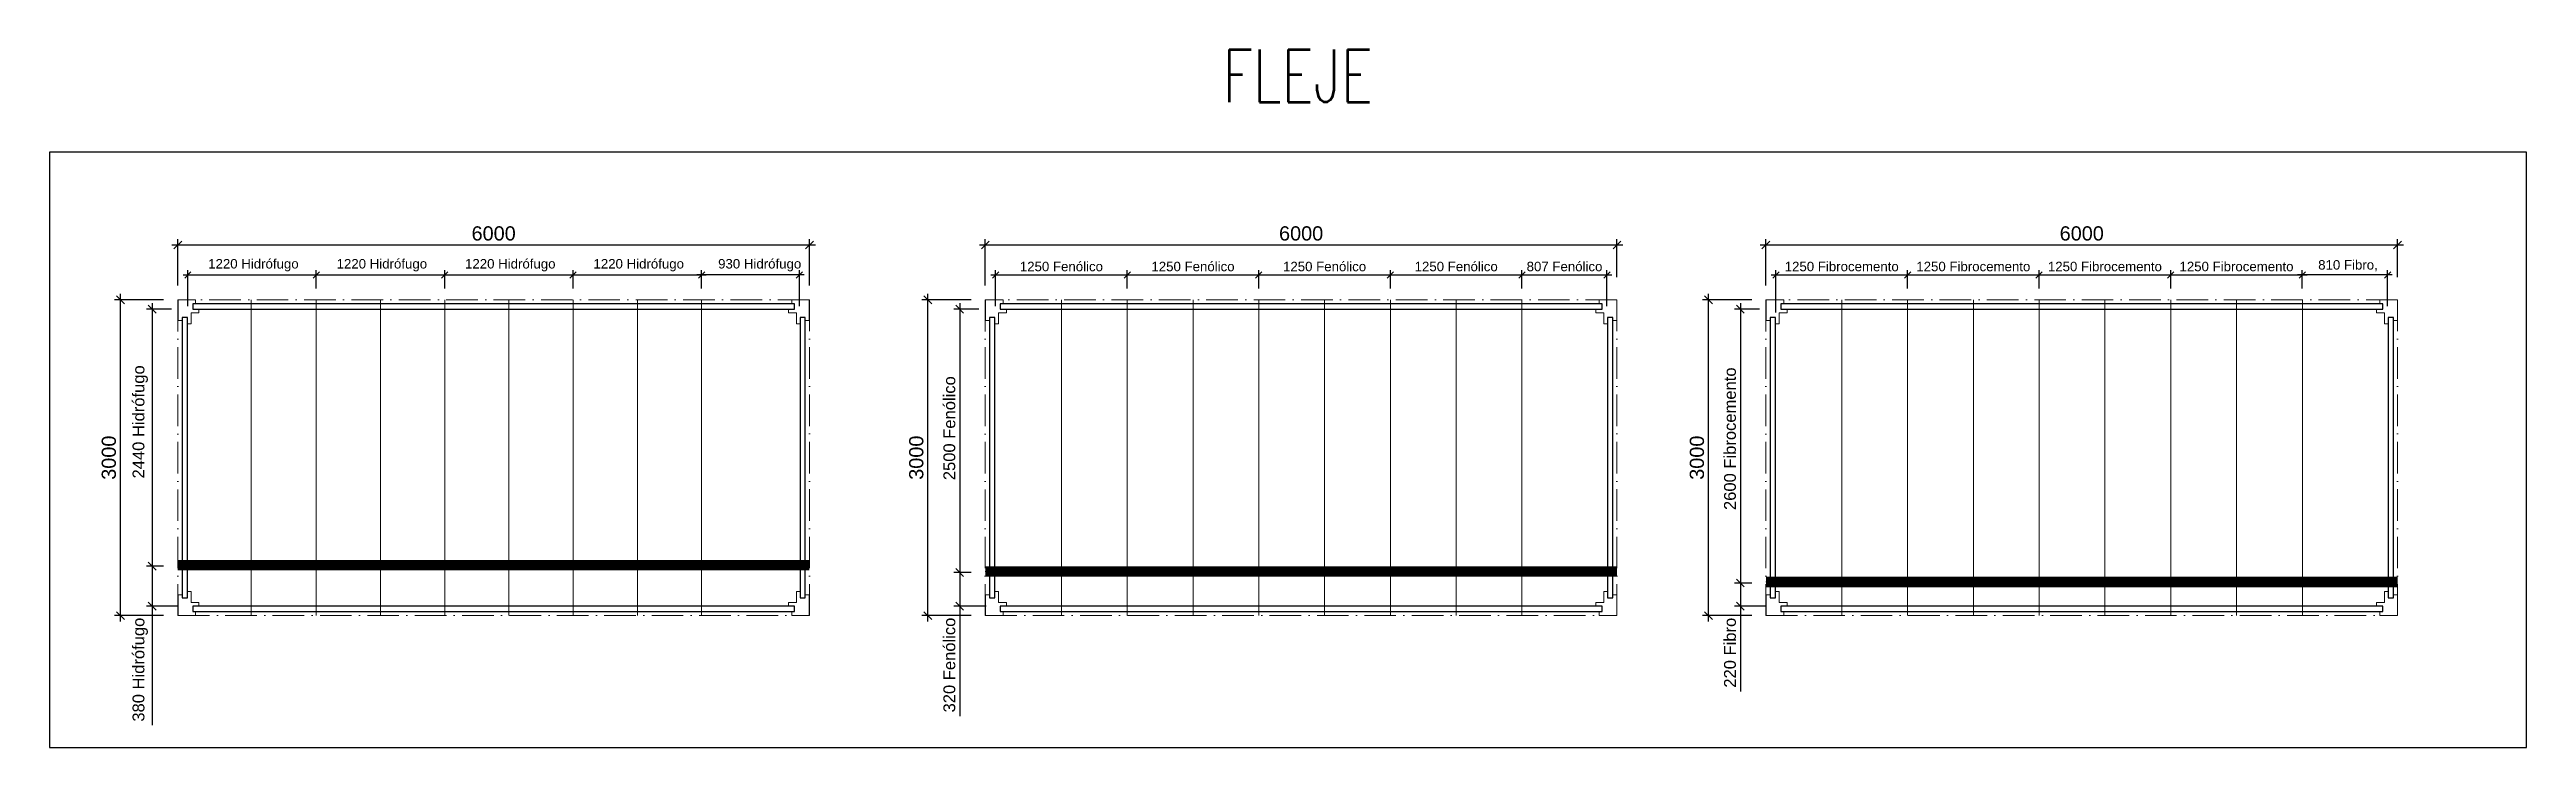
# Model space of a CAD drawing. Header units: millimetres. Extents: x 367645 to 474957, y -134457 to -104992.
# Drawn here: x 405732 to 429260, y -120455 to -113827 of the extents above; entities that cross this region are included whole.
import ezdxf

# ---------------------------------------------------------------- set-up
doc = ezdxf.new("R2010")
doc.units = ezdxf.units.MM
doc.header["$LTSCALE"] = 25
doc.header["$PDMODE"] = 35
doc.header["$PDSIZE"] = 5
doc.linetypes.add('ACAD_ISO10W100', pattern=[18, 12, -3, 0, -3])
doc.linetypes.add('TRAZO_Y_PUNTO', pattern=[1, 0.5, -0.25, 0, -0.25])
doc.layers.add('CARRIL', color=3, linetype='Continuous')
for name, color, linetype, lineweight in [('Cotas', 1, 'Continuous', 13), ('PL-LIM-CASETA', 8, 'ACAD_ISO10W100', 9), ('PL-PILARES', 2, 'Continuous', 18)]:
    doc.layers.add(name, color=color, linetype=linetype, lineweight=lineweight)
doc.styles.add('ARIAL', font='arial.ttf')
doc.styles.add('ROMANS', font='romans.shx', dxfattribs={"width": 0.75})
doc.dimstyles.new('PMP-T-60', dxfattribs={"dimscale": 60, "dimtxt": 1.8, "dimasz": 1, "dimexe": 0.75, "dimexo": 1.8, "dimgap": 0.54, "dimtad": 1, "dimdec": 0, "dimzin": 0, "dimdsep": 46, "dimtxsty": 'ROMANS', "dimblk1": 'OBLIQUE', "dimblk2": 'OBLIQUE', "dimsah": 1, "dimcen": 1, "dimdle": 0.75, "dimadec": 0, "dimazin": 0, "dimtfac": 1, "dimtdec": 0, "dimtofl": 0, "dimtmove": 0, "dimatfit": 3, "dimldrblk": 'OBLIQUE', "dimfxl": 1, "dimtolj": 1, "dimtzin": 0, "dimarcsym": 0})
doc.dimstyles.new('PMP-T-75', dxfattribs={"dimscale": 75, "dimtxt": 1.8, "dimasz": 1, "dimexe": 0.75, "dimexo": 1.8, "dimgap": 0.54, "dimtad": 1, "dimdec": 0, "dimzin": 0, "dimdsep": 46, "dimtxsty": 'ROMANS', "dimblk1": 'OBLIQUE', "dimblk2": 'OBLIQUE', "dimsah": 1, "dimcen": 1, "dimdle": 0.75, "dimadec": 0, "dimazin": 0, "dimtfac": 1, "dimtdec": 0, "dimtofl": 0, "dimtmove": 0, "dimatfit": 3, "dimldrblk": 'OBLIQUE', "dimfxl": 1, "dimtolj": 1, "dimtzin": 0, "dimarcsym": 0})

msp = doc.modelspace()

# ---------------------------------------------------------------- texts
at = {"layer": 'CARRIL', "insert": (416871.809, -113827.234), "char_height": 500, "width": 5579.14778, "attachment_point": 1, "style": 'ROMANS'}
msp.add_mtext('FLEJE', dxfattribs=at)

# ---------------------------------------------------------------- blocks, each defined once
blk = doc.blocks.new('_OBLIQUE')
at = {"color": 0, "linetype": 'ByBlock'}
blk.add_line((-0.5, -0.5), (0.5, 0.5), dxfattribs=at)
blk = doc.blocks.new('*D535')
at = {"layer": 'Cotas', "color": 0, "lineweight": -2, "transparency": 16777216}
for p, q in [((421980, -115683), (428093, -115683)), ((422036, -116068), (422036, -115627)), ((428036, -115989), (428036, -115627))]:
    blk.add_line(p, q, dxfattribs=at)
at = {"layer": 'Defpoints', "color": 0, "transparency": 16777216}
for p in [(428036, -115683), (422036, -116203), (428036, -116124)]:
    blk.add_point(p, dxfattribs=at)
at = {"layer": 'Cotas', "color": 0, "lineweight": -2, "transparency": 16777216, "xscale": 75, "yscale": 75, "zscale": 75, "rotation": 180}
blk.add_blockref('_OBLIQUE', (422036, -115683), dxfattribs=at)
at = {"layer": 'Cotas', "color": 0, "lineweight": -2, "transparency": 16777216, "xscale": 75, "yscale": 75, "zscale": 75}
blk.add_blockref('_OBLIQUE', (428036, -115683), dxfattribs=at)
at = {"layer": 'Cotas', "color": 0, "transparency": 16777216, "insert": (425036, -115574), "char_height": 135, "attachment_point": 5, "style": 'ARIAL'}
blk.add_mtext('\\A1;6000', dxfattribs=at)
blk = doc.blocks.new('*D536')
at = {"layer": 'Cotas', "color": 0, "lineweight": -2, "transparency": 16777216}
for p, q in [((422086, -115967), (423426, -115967)), ((422131, -116323), (422131, -115922)), ((423381, -116095), (423381, -115922))]:
    blk.add_line(p, q, dxfattribs=at)
at = {"layer": 'Defpoints', "color": 0, "transparency": 16777216}
for p in [(423381, -115967), (423381, -116203), (422131, -116431)]:
    blk.add_point(p, dxfattribs=at)
at = {"layer": 'Cotas', "color": 0, "lineweight": -2, "transparency": 16777216, "xscale": 60, "yscale": 60, "zscale": 60, "rotation": 180}
blk.add_blockref('_OBLIQUE', (422131, -115967), dxfattribs=at)
at = {"layer": 'Cotas', "color": 0, "lineweight": -2, "transparency": 16777216, "xscale": 60, "yscale": 60, "zscale": 60}
blk.add_blockref('_OBLIQUE', (423381, -115967), dxfattribs=at)
at = {"layer": 'Cotas', "color": 0, "transparency": 16777216, "insert": (422756, -115888), "char_height": 90, "attachment_point": 5, "style": 'ARIAL'}
blk.add_mtext('\\A1;1250 Fibrocemento', dxfattribs=at)
blk = doc.blocks.new('*D537')
at = {"layer": 'Cotas', "color": 0, "lineweight": -2, "transparency": 16777216}
for p, q in [((421901, -116203), (421435, -116203)), ((421491, -119259), (421491, -116147)), ((421901, -119203), (421435, -119203))]:
    blk.add_line(p, q, dxfattribs=at)
at = {"layer": 'Defpoints', "color": 0, "transparency": 16777216}
for p in [(421491, -116203), (422036, -116203), (422036, -119203)]:
    blk.add_point(p, dxfattribs=at)
at = {"layer": 'Cotas', "color": 0, "lineweight": -2, "transparency": 16777216, "xscale": 75, "yscale": 75, "zscale": 75}
for p, rotation in [((421491, -116203), 90), ((421491, -119203), 270)]:
    blk.add_blockref('_OBLIQUE', p, dxfattribs=dict(at, rotation=rotation))
at = {"layer": 'Cotas', "color": 0, "transparency": 16777216, "insert": (421381, -117703), "char_height": 135, "attachment_point": 5, "rotation": 90, "style": 'ARIAL'}
blk.add_mtext('\\A1;3000', dxfattribs=at)
blk = doc.blocks.new('*D538')
at = {"layer": 'Cotas', "color": 0, "lineweight": -2, "transparency": 16777216}
for p, q in [((427986, -115967), (427086, -115967)), ((427131, -116095), (427131, -115922)), ((427941, -116265), (427941, -115922))]:
    blk.add_line(p, q, dxfattribs=at)
at = {"layer": 'Defpoints', "color": 0, "transparency": 16777216}
for p in [(427131, -115967), (427131, -116203), (427941, -116373)]:
    blk.add_point(p, dxfattribs=at)
at = {"layer": 'Cotas', "color": 0, "lineweight": -2, "transparency": 16777216, "xscale": 60, "yscale": 60, "zscale": 60, "rotation": 180}
blk.add_blockref('_OBLIQUE', (427131, -115967), dxfattribs=at)
at = {"layer": 'Cotas', "color": 0, "lineweight": -2, "transparency": 16777216, "xscale": 60, "yscale": 60, "zscale": 60}
blk.add_blockref('_OBLIQUE', (427941, -115967), dxfattribs=at)
at = {"layer": 'Cotas', "color": 0, "transparency": 16777216, "insert": (427565, -115880), "char_height": 90, "attachment_point": 5, "style": 'ARIAL'}
blk.add_mtext('\\A1;810 Fibro,', dxfattribs=at)
blk = doc.blocks.new('*D530')
at = {"layer": 'Cotas', "color": 0, "lineweight": -2, "transparency": 16777216}
for p, q in [((421901, -118893), (421737, -118893)), ((421793, -118837), (421793, -119113)), ((422043, -119113), (421737, -119113)), ((421793, -119113), (421793, -119923))]:
    blk.add_line(p, q, dxfattribs=at)
at = {"layer": 'Defpoints', "color": 0, "transparency": 16777216}
for p in [(422036, -118893), (421793, -119113), (422178, -119113)]:
    blk.add_point(p, dxfattribs=at)
at = {"layer": 'Cotas', "color": 0, "lineweight": -2, "transparency": 16777216, "xscale": 75, "yscale": 75, "zscale": 75}
for p, rotation in [((421793, -118893), 90), ((421793, -119113), 270)]:
    blk.add_blockref('_OBLIQUE', p, dxfattribs=dict(at, rotation=rotation))
at = {"layer": 'Cotas', "color": 0, "transparency": 16777216, "insert": (421695, -119555), "char_height": 112.5, "attachment_point": 5, "rotation": 90, "style": 'ARIAL'}
blk.add_mtext('\\A1;220 Fibro', dxfattribs=at)
blk = doc.blocks.new('*D531')
at = {"layer": 'Cotas', "color": 0, "lineweight": -2, "transparency": 16777216}
for p, q in [((421975, -116293), (421737, -116293)), ((421793, -116237), (421793, -118949)), ((421901, -118893), (421737, -118893))]:
    blk.add_line(p, q, dxfattribs=at)
at = {"layer": 'Defpoints', "color": 0, "transparency": 16777216}
for p in [(422110, -116293), (421793, -118893), (422036, -118893)]:
    blk.add_point(p, dxfattribs=at)
at = {"layer": 'Cotas', "color": 0, "lineweight": -2, "transparency": 16777216, "xscale": 75, "yscale": 75, "zscale": 75}
for p, rotation in [((421793, -116293), 90), ((421793, -118893), 270)]:
    blk.add_blockref('_OBLIQUE', p, dxfattribs=dict(at, rotation=rotation))
at = {"layer": 'Cotas', "color": 0, "transparency": 16777216, "insert": (421695, -117523), "char_height": 112.5, "attachment_point": 5, "rotation": 90, "style": 'ARIAL'}
blk.add_mtext('\\A1;2600 Fibrocemento', dxfattribs=at)
blk = doc.blocks.new('*D532')
at = {"layer": 'Cotas', "color": 0, "lineweight": -2, "transparency": 16777216}
for p, q in [((423336, -115967), (424676, -115967)), ((423381, -116095), (423381, -115922)), ((424631, -116095), (424631, -115922))]:
    blk.add_line(p, q, dxfattribs=at)
at = {"layer": 'Defpoints', "color": 0, "transparency": 16777216}
for p in [(424631, -115967), (423381, -116203), (424631, -116203)]:
    blk.add_point(p, dxfattribs=at)
at = {"layer": 'Cotas', "color": 0, "lineweight": -2, "transparency": 16777216, "xscale": 60, "yscale": 60, "zscale": 60, "rotation": 180}
blk.add_blockref('_OBLIQUE', (423381, -115967), dxfattribs=at)
at = {"layer": 'Cotas', "color": 0, "lineweight": -2, "transparency": 16777216, "xscale": 60, "yscale": 60, "zscale": 60}
blk.add_blockref('_OBLIQUE', (424631, -115967), dxfattribs=at)
at = {"layer": 'Cotas', "color": 0, "transparency": 16777216, "insert": (424006, -115888), "char_height": 90, "attachment_point": 5, "style": 'ARIAL'}
blk.add_mtext('\\A1;1250 Fibrocemento', dxfattribs=at)
blk = doc.blocks.new('*D533')
at = {"layer": 'Cotas', "color": 0, "lineweight": -2, "transparency": 16777216}
for p, q in [((424586, -115967), (425926, -115967)), ((424631, -116095), (424631, -115922)), ((425881, -116095), (425881, -115922))]:
    blk.add_line(p, q, dxfattribs=at)
at = {"layer": 'Defpoints', "color": 0, "transparency": 16777216}
for p in [(425881, -115967), (424631, -116203), (425881, -116203)]:
    blk.add_point(p, dxfattribs=at)
at = {"layer": 'Cotas', "color": 0, "lineweight": -2, "transparency": 16777216, "xscale": 60, "yscale": 60, "zscale": 60, "rotation": 180}
blk.add_blockref('_OBLIQUE', (424631, -115967), dxfattribs=at)
at = {"layer": 'Cotas', "color": 0, "lineweight": -2, "transparency": 16777216, "xscale": 60, "yscale": 60, "zscale": 60}
blk.add_blockref('_OBLIQUE', (425881, -115967), dxfattribs=at)
at = {"layer": 'Cotas', "color": 0, "transparency": 16777216, "insert": (425256, -115888), "char_height": 90, "attachment_point": 5, "style": 'ARIAL'}
blk.add_mtext('\\A1;1250 Fibrocemento', dxfattribs=at)
blk = doc.blocks.new('*D534')
at = {"layer": 'Cotas', "color": 0, "lineweight": -2, "transparency": 16777216}
for p, q in [((425836, -115967), (427176, -115967)), ((425881, -116095), (425881, -115922)), ((427131, -116095), (427131, -115922))]:
    blk.add_line(p, q, dxfattribs=at)
at = {"layer": 'Defpoints', "color": 0, "transparency": 16777216}
for p in [(427131, -115967), (425881, -116203), (427131, -116203)]:
    blk.add_point(p, dxfattribs=at)
at = {"layer": 'Cotas', "color": 0, "lineweight": -2, "transparency": 16777216, "xscale": 60, "yscale": 60, "zscale": 60, "rotation": 180}
blk.add_blockref('_OBLIQUE', (425881, -115967), dxfattribs=at)
at = {"layer": 'Cotas', "color": 0, "lineweight": -2, "transparency": 16777216, "xscale": 60, "yscale": 60, "zscale": 60}
blk.add_blockref('_OBLIQUE', (427131, -115967), dxfattribs=at)
at = {"layer": 'Cotas', "color": 0, "transparency": 16777216, "insert": (426506, -115888), "char_height": 90, "attachment_point": 5, "style": 'ARIAL'}
blk.add_mtext('\\A1;1250 Fibrocemento', dxfattribs=at)
blk = doc.blocks.new('PILAR PANEL 50 ANCHO 2350')
at = {"layer": 'PL-PILARES'}
for p, q in [((0, 0), (-2, 0)), ((-200, -90), (-142, -90)), ((-200, -90), (-200, -125)), ((-200, -125), (-125, -125)), ((-169, -2), (-169, -40)), ((-2, -2), (-169, -2)), ((-169, -40), (-142, -40)), ((-142, -40), (-142, -90)), ((-125, -228), (-125, -125)), ((-90, -228), (-125, -228)), ((-40, -170), (-90, -170)), ((-90, -170), (-90, -228)), ((-40, -170), (-40, -197)), ((-2, -197), (-2, -2))]:
    blk.add_line(p, q, dxfattribs=at)
blk.add_lwpolyline([(-40, -197), (-2, -197)], dxfattribs=at)
blk = doc.blocks.new('*D539')
at = {"layer": 'Cotas', "color": 0, "lineweight": -2, "transparency": 16777216}
for p, q in [((414565, -115683), (420678, -115683)), ((414621, -116068), (414621, -115627)), ((420621, -115989), (420621, -115627))]:
    blk.add_line(p, q, dxfattribs=at)
at = {"layer": 'Defpoints', "color": 0, "transparency": 16777216}
for p in [(420621, -115683), (414621, -116203), (420621, -116124)]:
    blk.add_point(p, dxfattribs=at)
at = {"layer": 'Cotas', "color": 0, "lineweight": -2, "transparency": 16777216, "xscale": 75, "yscale": 75, "zscale": 75, "rotation": 180}
blk.add_blockref('_OBLIQUE', (414621, -115683), dxfattribs=at)
at = {"layer": 'Cotas', "color": 0, "lineweight": -2, "transparency": 16777216, "xscale": 75, "yscale": 75, "zscale": 75}
blk.add_blockref('_OBLIQUE', (420621, -115683), dxfattribs=at)
at = {"layer": 'Cotas', "color": 0, "transparency": 16777216, "insert": (417621, -115574), "char_height": 135, "attachment_point": 5, "style": 'ARIAL'}
blk.add_mtext('\\A1;6000', dxfattribs=at)
blk = doc.blocks.new('*D540')
at = {"layer": 'Cotas', "color": 0, "lineweight": -2, "transparency": 16777216}
for p, q in [((414674, -115967), (416014, -115967)), ((414719, -116265), (414719, -115922)), ((415969, -116095), (415969, -115922))]:
    blk.add_line(p, q, dxfattribs=at)
at = {"layer": 'Defpoints', "color": 0, "transparency": 16777216}
for p in [(415969, -115967), (415969, -116203), (414719, -116373)]:
    blk.add_point(p, dxfattribs=at)
at = {"layer": 'Cotas', "color": 0, "lineweight": -2, "transparency": 16777216, "xscale": 60, "yscale": 60, "zscale": 60, "rotation": 180}
blk.add_blockref('_OBLIQUE', (414719, -115967), dxfattribs=at)
at = {"layer": 'Cotas', "color": 0, "lineweight": -2, "transparency": 16777216, "xscale": 60, "yscale": 60, "zscale": 60}
blk.add_blockref('_OBLIQUE', (415969, -115967), dxfattribs=at)
at = {"layer": 'Cotas', "color": 0, "transparency": 16777216, "insert": (415344, -115888), "char_height": 90, "attachment_point": 5, "style": 'ARIAL'}
blk.add_mtext('\\A1;1250 Fenólico', dxfattribs=at)
blk = doc.blocks.new('*D541')
at = {"layer": 'Cotas', "color": 0, "lineweight": -2, "transparency": 16777216}
for p, q in [((414486, -116203), (414019, -116203)), ((414076, -119259), (414076, -116147)), ((414486, -119203), (414019, -119203))]:
    blk.add_line(p, q, dxfattribs=at)
at = {"layer": 'Defpoints', "color": 0, "transparency": 16777216}
for p in [(414076, -116203), (414621, -116203), (414621, -119203)]:
    blk.add_point(p, dxfattribs=at)
at = {"layer": 'Cotas', "color": 0, "lineweight": -2, "transparency": 16777216, "xscale": 75, "yscale": 75, "zscale": 75}
for p, rotation in [((414076, -116203), 90), ((414076, -119203), 270)]:
    blk.add_blockref('_OBLIQUE', p, dxfattribs=dict(at, rotation=rotation))
at = {"layer": 'Cotas', "color": 0, "transparency": 16777216, "insert": (413966, -117703), "char_height": 135, "attachment_point": 5, "rotation": 90, "style": 'ARIAL'}
blk.add_mtext('\\A1;3000', dxfattribs=at)
blk = doc.blocks.new('*D543')
at = {"layer": 'Cotas', "color": 0, "lineweight": -2, "transparency": 16777216}
for p, q in [((414486, -118793), (414322, -118793)), ((414378, -118737), (414378, -119113)), ((414628, -119113), (414322, -119113)), ((414378, -119113), (414378, -120157))]:
    blk.add_line(p, q, dxfattribs=at)
at = {"layer": 'Defpoints', "color": 0, "transparency": 16777216}
for p in [(414621, -118793), (414378, -119113), (414763, -119113)]:
    blk.add_point(p, dxfattribs=at)
at = {"layer": 'Cotas', "color": 0, "lineweight": -2, "transparency": 16777216, "xscale": 75, "yscale": 75, "zscale": 75}
for p, rotation in [((414378, -118793), 90), ((414378, -119113), 270)]:
    blk.add_blockref('_OBLIQUE', p, dxfattribs=dict(at, rotation=rotation))
at = {"layer": 'Cotas', "color": 0, "transparency": 16777216, "insert": (414280, -119672), "char_height": 112.5, "attachment_point": 5, "rotation": 90, "style": 'ARIAL'}
blk.add_mtext('\\A1;320 Fenólico', dxfattribs=at)
blk = doc.blocks.new('*D544')
at = {"layer": 'Cotas', "color": 0, "lineweight": -2, "transparency": 16777216}
for p, q in [((414560, -116293), (414322, -116293)), ((414378, -116237), (414378, -118849)), ((414486, -118793), (414322, -118793))]:
    blk.add_line(p, q, dxfattribs=at)
at = {"layer": 'Defpoints', "color": 0, "transparency": 16777216}
for p in [(414695, -116293), (414378, -118793), (414621, -118793)]:
    blk.add_point(p, dxfattribs=at)
at = {"layer": 'Cotas', "color": 0, "lineweight": -2, "transparency": 16777216, "xscale": 75, "yscale": 75, "zscale": 75}
for p, rotation in [((414378, -116293), 90), ((414378, -118793), 270)]:
    blk.add_blockref('_OBLIQUE', p, dxfattribs=dict(at, rotation=rotation))
at = {"layer": 'Cotas', "color": 0, "transparency": 16777216, "insert": (414280, -117423), "char_height": 112.5, "attachment_point": 5, "rotation": 90, "style": 'ARIAL'}
blk.add_mtext('\\A1;2500 Fenólico', dxfattribs=at)
blk = doc.blocks.new('*D548')
at = {"layer": 'Cotas', "color": 0, "lineweight": -2, "transparency": 16777216}
for p, q in [((406895, -115683), (413008, -115683)), ((406951, -116068), (406951, -115627)), ((412951, -116068), (412951, -115627))]:
    blk.add_line(p, q, dxfattribs=at)
at = {"layer": 'Defpoints', "color": 0, "transparency": 16777216}
for p in [(412951, -115683), (406951, -116203), (412951, -116203)]:
    blk.add_point(p, dxfattribs=at)
at = {"layer": 'Cotas', "color": 0, "lineweight": -2, "transparency": 16777216, "xscale": 75, "yscale": 75, "zscale": 75, "rotation": 180}
blk.add_blockref('_OBLIQUE', (406951, -115683), dxfattribs=at)
at = {"layer": 'Cotas', "color": 0, "lineweight": -2, "transparency": 16777216, "xscale": 75, "yscale": 75, "zscale": 75}
blk.add_blockref('_OBLIQUE', (412951, -115683), dxfattribs=at)
at = {"layer": 'Cotas', "color": 0, "transparency": 16777216, "insert": (409951, -115574), "char_height": 135, "attachment_point": 5, "style": 'ARIAL'}
blk.add_mtext('\\A1;6000', dxfattribs=at)
blk = doc.blocks.new('*D549')
at = {"layer": 'Cotas', "color": 0, "lineweight": -2, "transparency": 16777216}
for p, q in [((407001, -115967), (408311, -115967)), ((407046, -116265), (407046, -115922)), ((408266, -116095), (408266, -115922))]:
    blk.add_line(p, q, dxfattribs=at)
at = {"layer": 'Defpoints', "color": 0, "transparency": 16777216}
for p in [(408266, -115967), (408266, -116203), (407046, -116373)]:
    blk.add_point(p, dxfattribs=at)
at = {"layer": 'Cotas', "color": 0, "lineweight": -2, "transparency": 16777216, "xscale": 60, "yscale": 60, "zscale": 60, "rotation": 180}
blk.add_blockref('_OBLIQUE', (407046, -115967), dxfattribs=at)
at = {"layer": 'Cotas', "color": 0, "lineweight": -2, "transparency": 16777216, "xscale": 60, "yscale": 60, "zscale": 60}
blk.add_blockref('_OBLIQUE', (408266, -115967), dxfattribs=at)
at = {"layer": 'Cotas', "color": 0, "transparency": 16777216, "insert": (407669, -115875), "char_height": 90, "attachment_point": 5, "style": 'ARIAL'}
blk.add_mtext('\\A1;1220 Hidrófugo', dxfattribs=at)
blk = doc.blocks.new('*D550')
at = {"layer": 'Cotas', "color": 0, "lineweight": -2, "transparency": 16777216}
for p, q in [((406816, -116203), (406349, -116203)), ((406406, -119259), (406406, -116147)), ((406816, -119203), (406349, -119203))]:
    blk.add_line(p, q, dxfattribs=at)
at = {"layer": 'Defpoints', "color": 0, "transparency": 16777216}
for p in [(406406, -116203), (406951, -116203), (406951, -119203)]:
    blk.add_point(p, dxfattribs=at)
at = {"layer": 'Cotas', "color": 0, "lineweight": -2, "transparency": 16777216, "xscale": 75, "yscale": 75, "zscale": 75}
for p, rotation in [((406406, -116203), 90), ((406406, -119203), 270)]:
    blk.add_blockref('_OBLIQUE', p, dxfattribs=dict(at, rotation=rotation))
at = {"layer": 'Cotas', "color": 0, "transparency": 16777216, "insert": (406296, -117703), "char_height": 135, "attachment_point": 5, "rotation": 90, "style": 'ARIAL'}
blk.add_mtext('\\A1;3000', dxfattribs=at)
blk = doc.blocks.new('*D551')
at = {"layer": 'Cotas', "color": 0, "lineweight": -2, "transparency": 16777216}
for p, q in [((412901, -115967), (411881, -115967)), ((411926, -116095), (411926, -115922)), ((412856, -116265), (412856, -115922))]:
    blk.add_line(p, q, dxfattribs=at)
at = {"layer": 'Defpoints', "color": 0, "transparency": 16777216}
for p in [(411926, -115967), (411926, -116203), (412856, -116373)]:
    blk.add_point(p, dxfattribs=at)
at = {"layer": 'Cotas', "color": 0, "lineweight": -2, "transparency": 16777216, "xscale": 60, "yscale": 60, "zscale": 60, "rotation": 180}
blk.add_blockref('_OBLIQUE', (411926, -115967), dxfattribs=at)
at = {"layer": 'Cotas', "color": 0, "lineweight": -2, "transparency": 16777216, "xscale": 60, "yscale": 60, "zscale": 60}
blk.add_blockref('_OBLIQUE', (412856, -115967), dxfattribs=at)
at = {"layer": 'Cotas', "color": 0, "transparency": 16777216, "insert": (412478, -115875), "char_height": 90, "attachment_point": 5, "style": 'ARIAL'}
blk.add_mtext('\\A1;930 Hidrófugo', dxfattribs=at)
blk = doc.blocks.new('*D552')
at = {"layer": 'Cotas', "color": 0, "lineweight": -2, "transparency": 16777216}
for p, q in [((406816, -118733), (406652, -118733)), ((406708, -118677), (406708, -119113)), ((406958, -119113), (406652, -119113)), ((406708, -119113), (406708, -120244))]:
    blk.add_line(p, q, dxfattribs=at)
at = {"layer": 'Defpoints', "color": 0, "transparency": 16777216}
for p in [(406951, -118733), (406708, -119113), (407093, -119113)]:
    blk.add_point(p, dxfattribs=at)
at = {"layer": 'Cotas', "color": 0, "lineweight": -2, "transparency": 16777216, "xscale": 75, "yscale": 75, "zscale": 75}
for p, rotation in [((406708, -118733), 90), ((406708, -119113), 270)]:
    blk.add_blockref('_OBLIQUE', p, dxfattribs=dict(at, rotation=rotation))
at = {"layer": 'Cotas', "color": 0, "transparency": 16777216, "insert": (406594, -119716), "char_height": 112.5, "attachment_point": 5, "rotation": 90, "style": 'ARIAL'}
blk.add_mtext('\\A1;380 Hidrófugo', dxfattribs=at)
blk = doc.blocks.new('*D553')
at = {"layer": 'Cotas', "color": 0, "lineweight": -2, "transparency": 16777216}
for p, q in [((406890, -116293), (406652, -116293)), ((406708, -116237), (406708, -118789)), ((406816, -118733), (406652, -118733))]:
    blk.add_line(p, q, dxfattribs=at)
at = {"layer": 'Defpoints', "color": 0, "transparency": 16777216}
for p in [(407025, -116293), (406708, -118733), (406951, -118733)]:
    blk.add_point(p, dxfattribs=at)
at = {"layer": 'Cotas', "color": 0, "lineweight": -2, "transparency": 16777216, "xscale": 75, "yscale": 75, "zscale": 75}
for p, rotation in [((406708, -116293), 90), ((406708, -118733), 270)]:
    blk.add_blockref('_OBLIQUE', p, dxfattribs=dict(at, rotation=rotation))
at = {"layer": 'Cotas', "color": 0, "transparency": 16777216, "insert": (406594, -117363), "char_height": 112.5, "attachment_point": 5, "rotation": 90, "style": 'ARIAL'}
blk.add_mtext('\\A1;2440 Hidrófugo', dxfattribs=at)
blk = doc.blocks.new('*D560')
at = {"layer": 'Cotas', "color": 0, "lineweight": -2, "transparency": 16777216}
for p, q in [((408221, -115967), (409531, -115967)), ((408266, -116095), (408266, -115922)), ((409486, -116095), (409486, -115922))]:
    blk.add_line(p, q, dxfattribs=at)
at = {"layer": 'Defpoints', "color": 0, "transparency": 16777216}
for p in [(409486, -115967), (408266, -116203), (409486, -116203)]:
    blk.add_point(p, dxfattribs=at)
at = {"layer": 'Cotas', "color": 0, "lineweight": -2, "transparency": 16777216, "xscale": 60, "yscale": 60, "zscale": 60, "rotation": 180}
blk.add_blockref('_OBLIQUE', (408266, -115967), dxfattribs=at)
at = {"layer": 'Cotas', "color": 0, "lineweight": -2, "transparency": 16777216, "xscale": 60, "yscale": 60, "zscale": 60}
blk.add_blockref('_OBLIQUE', (409486, -115967), dxfattribs=at)
at = {"layer": 'Cotas', "color": 0, "transparency": 16777216, "insert": (408889, -115875), "char_height": 90, "attachment_point": 5, "style": 'ARIAL'}
blk.add_mtext('\\A1;1220 Hidrófugo', dxfattribs=at)
blk = doc.blocks.new('*D561')
at = {"layer": 'Cotas', "color": 0, "lineweight": -2, "transparency": 16777216}
for p, q in [((409441, -115967), (410751, -115967)), ((409486, -116095), (409486, -115922)), ((410706, -116095), (410706, -115922))]:
    blk.add_line(p, q, dxfattribs=at)
at = {"layer": 'Defpoints', "color": 0, "transparency": 16777216}
for p in [(410706, -115967), (409486, -116203), (410706, -116203)]:
    blk.add_point(p, dxfattribs=at)
at = {"layer": 'Cotas', "color": 0, "lineweight": -2, "transparency": 16777216, "xscale": 60, "yscale": 60, "zscale": 60, "rotation": 180}
blk.add_blockref('_OBLIQUE', (409486, -115967), dxfattribs=at)
at = {"layer": 'Cotas', "color": 0, "lineweight": -2, "transparency": 16777216, "xscale": 60, "yscale": 60, "zscale": 60}
blk.add_blockref('_OBLIQUE', (410706, -115967), dxfattribs=at)
at = {"layer": 'Cotas', "color": 0, "transparency": 16777216, "insert": (410109, -115875), "char_height": 90, "attachment_point": 5, "style": 'ARIAL'}
blk.add_mtext('\\A1;1220 Hidrófugo', dxfattribs=at)
blk = doc.blocks.new('*D562')
at = {"layer": 'Cotas', "color": 0, "lineweight": -2, "transparency": 16777216}
for p, q in [((410661, -115967), (411971, -115967)), ((410706, -116095), (410706, -115922)), ((411926, -116095), (411926, -115922))]:
    blk.add_line(p, q, dxfattribs=at)
at = {"layer": 'Defpoints', "color": 0, "transparency": 16777216}
for p in [(411926, -115967), (410706, -116203), (411926, -116203)]:
    blk.add_point(p, dxfattribs=at)
at = {"layer": 'Cotas', "color": 0, "lineweight": -2, "transparency": 16777216, "xscale": 60, "yscale": 60, "zscale": 60, "rotation": 180}
blk.add_blockref('_OBLIQUE', (410706, -115967), dxfattribs=at)
at = {"layer": 'Cotas', "color": 0, "lineweight": -2, "transparency": 16777216, "xscale": 60, "yscale": 60, "zscale": 60}
blk.add_blockref('_OBLIQUE', (411926, -115967), dxfattribs=at)
at = {"layer": 'Cotas', "color": 0, "transparency": 16777216, "insert": (411329, -115875), "char_height": 90, "attachment_point": 5, "style": 'ARIAL'}
blk.add_mtext('\\A1;1220 Hidrófugo', dxfattribs=at)
blk = doc.blocks.new('*D563')
at = {"layer": 'Cotas', "color": 0, "lineweight": -2, "transparency": 16777216}
for p, q in [((415924, -115967), (417264, -115967)), ((415969, -116095), (415969, -115922)), ((417219, -116095), (417219, -115922))]:
    blk.add_line(p, q, dxfattribs=at)
at = {"layer": 'Defpoints', "color": 0, "transparency": 16777216}
for p in [(417219, -115967), (415969, -116203), (417219, -116203)]:
    blk.add_point(p, dxfattribs=at)
at = {"layer": 'Cotas', "color": 0, "lineweight": -2, "transparency": 16777216, "xscale": 60, "yscale": 60, "zscale": 60, "rotation": 180}
blk.add_blockref('_OBLIQUE', (415969, -115967), dxfattribs=at)
at = {"layer": 'Cotas', "color": 0, "lineweight": -2, "transparency": 16777216, "xscale": 60, "yscale": 60, "zscale": 60}
blk.add_blockref('_OBLIQUE', (417219, -115967), dxfattribs=at)
at = {"layer": 'Cotas', "color": 0, "transparency": 16777216, "insert": (416594, -115888), "char_height": 90, "attachment_point": 5, "style": 'ARIAL'}
blk.add_mtext('\\A1;1250 Fenólico', dxfattribs=at)
blk = doc.blocks.new('*D564')
at = {"layer": 'Cotas', "color": 0, "lineweight": -2, "transparency": 16777216}
for p, q in [((417174, -115967), (418514, -115967)), ((417219, -116095), (417219, -115922)), ((418469, -116095), (418469, -115922))]:
    blk.add_line(p, q, dxfattribs=at)
at = {"layer": 'Defpoints', "color": 0, "transparency": 16777216}
for p in [(418469, -115967), (417219, -116203), (418469, -116203)]:
    blk.add_point(p, dxfattribs=at)
at = {"layer": 'Cotas', "color": 0, "lineweight": -2, "transparency": 16777216, "xscale": 60, "yscale": 60, "zscale": 60, "rotation": 180}
blk.add_blockref('_OBLIQUE', (417219, -115967), dxfattribs=at)
at = {"layer": 'Cotas', "color": 0, "lineweight": -2, "transparency": 16777216, "xscale": 60, "yscale": 60, "zscale": 60}
blk.add_blockref('_OBLIQUE', (418469, -115967), dxfattribs=at)
at = {"layer": 'Cotas', "color": 0, "transparency": 16777216, "insert": (417844, -115888), "char_height": 90, "attachment_point": 5, "style": 'ARIAL'}
blk.add_mtext('\\A1;1250 Fenólico', dxfattribs=at)
blk = doc.blocks.new('*D565')
at = {"layer": 'Cotas', "color": 0, "lineweight": -2, "transparency": 16777216}
for p, q in [((418424, -115967), (419764, -115967)), ((418469, -116095), (418469, -115922)), ((419719, -116095), (419719, -115922))]:
    blk.add_line(p, q, dxfattribs=at)
at = {"layer": 'Defpoints', "color": 0, "transparency": 16777216}
for p in [(419719, -115967), (418469, -116203), (419719, -116203)]:
    blk.add_point(p, dxfattribs=at)
at = {"layer": 'Cotas', "color": 0, "lineweight": -2, "transparency": 16777216, "xscale": 60, "yscale": 60, "zscale": 60, "rotation": 180}
blk.add_blockref('_OBLIQUE', (418469, -115967), dxfattribs=at)
at = {"layer": 'Cotas', "color": 0, "lineweight": -2, "transparency": 16777216, "xscale": 60, "yscale": 60, "zscale": 60}
blk.add_blockref('_OBLIQUE', (419719, -115967), dxfattribs=at)
at = {"layer": 'Cotas', "color": 0, "transparency": 16777216, "insert": (419094, -115888), "char_height": 90, "attachment_point": 5, "style": 'ARIAL'}
blk.add_mtext('\\A1;1250 Fenólico', dxfattribs=at)
blk = doc.blocks.new('*D566')
at = {"layer": 'Cotas', "color": 0, "lineweight": -2, "transparency": 16777216}
for p, q in [((419674, -115967), (420571, -115967)), ((419719, -116095), (419719, -115922)), ((420526, -116265), (420526, -115922))]:
    blk.add_line(p, q, dxfattribs=at)
at = {"layer": 'Defpoints', "color": 0, "transparency": 16777216}
for p in [(420526, -115967), (419719, -116203), (420526, -116373)]:
    blk.add_point(p, dxfattribs=at)
at = {"layer": 'Cotas', "color": 0, "lineweight": -2, "transparency": 16777216, "xscale": 60, "yscale": 60, "zscale": 60, "rotation": 180}
blk.add_blockref('_OBLIQUE', (419719, -115967), dxfattribs=at)
at = {"layer": 'Cotas', "color": 0, "lineweight": -2, "transparency": 16777216, "xscale": 60, "yscale": 60, "zscale": 60}
blk.add_blockref('_OBLIQUE', (420526, -115967), dxfattribs=at)
at = {"layer": 'Cotas', "color": 0, "transparency": 16777216, "insert": (420123, -115888), "char_height": 90, "attachment_point": 5, "style": 'ARIAL'}
blk.add_mtext('\\A1;807 Fenólico', dxfattribs=at)

# ---------------------------------------------------------------- dimensions: what is measured, and where the dimension line sits
at = {"layer": 'Cotas'}
for base, p1, p2, picture, middle in [((412951.392, -115683.093), (406951.392, -116203.081), (412951.392, -116203.081), '*D548', (409951.392, -115573.665)), ((420621.353, -115683.093), (414621.353, -116203.081), (420621.353, -116123.847), '*D539', (417621.353, -115573.665)), ((428036.469, -115683.093), (422036.469, -116203.081), (428036.469, -116123.847), '*D535', (425036.469, -115573.665))]:
    dim = msp.add_linear_dim(base=base, p1=p1, p2=p2, dimstyle='PMP-T-75', override={"dimtxsty": 'ARIAL'}, dxfattribs=at)
    dim.commit()
    dim.dimension.update_dxf_attribs({"geometry": picture, "text_midpoint": middle})
for base, p1, p2, text, picture, middle in [((408266.392, -115966.844), (407046.392, -116373.081), (408266.392, -116203.081), '<> Hidrófugo', '*D549', (407669.068, -115966.844)), ((409486.392, -115966.844), (408266.392, -116203.081), (409486.392, -116203.081), '<> Hidrófugo', '*D560', (408889.068, -115966.844)), ((410706.392, -115966.844), (409486.392, -116203.081), (410706.392, -116203.081), '<> Hidrófugo', '*D561', (410109.068, -115966.844)), ((411926.392, -115966.844), (410706.392, -116203.081), (411926.392, -116203.081), '<> Hidrófugo', '*D562', (411329.068, -115966.844)), ((415969.029, -115966.844), (414719.029, -116373.081), (415969.029, -116203.081), '<> Fenólico', '*D540', (415344.029, -115966.844)), ((417219.029, -115966.844), (415969.029, -116203.081), (417219.029, -116203.081), '<> Fenólico', '*D563', (416594.029, -115966.844)), ((418469.029, -115966.844), (417219.029, -116203.081), (418469.029, -116203.081), '<> Fenólico', '*D564', (417844.029, -115966.844)), ((419719.029, -115966.844), (418469.029, -116203.081), (419719.029, -116203.081), '<> Fenólico', '*D565', (419094.029, -115966.844)), ((420526.353, -115966.844), (419719.029, -116203.081), (420526.353, -116373.081), '<> Fenólico', '*D566', (420122.691, -115966.844)), ((423381.469, -115966.844), (422131.469, -116431.081), (423381.469, -116203.081), '<> Fibrocemento', '*D536', (422756.469, -115966.844)), ((424631.469, -115966.844), (423381.469, -116203.081), (424631.469, -116203.081), '<> Fibrocemento', '*D532', (424006.469, -115966.844)), ((425881.469, -115966.844), (424631.469, -116203.081), (425881.469, -116203.081), '<> Fibrocemento', '*D533', (425256.469, -115966.844)), ((427131.469, -115966.844), (425881.469, -116203.081), (427131.469, -116203.081), '<> Fibrocemento', '*D534', (426506.469, -115966.844))]:
    dim = msp.add_linear_dim(base=base, p1=p1, p2=p2, text=text, dimstyle='PMP-T-60', override={"dimtxt": 1.5, "dimtxsty": 'ARIAL'}, dxfattribs=at)
    dim.commit()
    dim.dimension.update_dxf_attribs({"geometry": picture, "text_midpoint": middle, "dimtype": 160})
for base, p1, p2, angle, text, dimstyle, picture, middle in [((411926.392, -115966.844), (412856.392, -116373.081), (411926.392, -116203.081), 180, '<> Hidrófugo', 'PMP-T-60', '*D551', (412477.818, -115966.844)), ((427131.469, -115966.844), (427941.469, -116373.081), (427131.469, -116203.081), 180, '<> Fibro,', 'PMP-T-60', '*D538', (427565.219, -115966.844)), ((406708.14, -118733.081), (407025.097, -116293.081), (406950.726, -118733.081), 90, '<> Hidrófugo', 'PMP-T-75', '*D553', (406708.14, -117363.081)), ((414378.101, -118793.081), (414695.058, -116293.081), (414620.687, -118793.081), 90, '<> Fenólico', 'PMP-T-75', '*D544', (414378.101, -117423.081)), ((421793.217, -118893.081), (422110.174, -116293.081), (422035.803, -118893.081), 90, '<> Fibrocemento', 'PMP-T-75', '*D531', (421793.217, -117523.081))]:
    dim = msp.add_linear_dim(base=base, p1=p1, p2=p2, angle=angle, text=text, dimstyle=dimstyle, override={"dimtxt": 1.5, "dimtxsty": 'ARIAL'}, dxfattribs=at)
    dim.commit()
    dim.dimension.update_dxf_attribs({"geometry": picture, "text_midpoint": middle, "dimtype": 160})
for base, p1, p2, picture, middle in [((406405.685, -116203.081), (406951.392, -119203.081), (406951.392, -116203.081), '*D550', (406296.211, -117703.081)), ((414075.646, -116203.081), (414621.353, -119203.081), (414621.353, -116203.081), '*D541', (413966.172, -117703.081)), ((421490.762, -116203.081), (422036.469, -119203.081), (422036.469, -116203.081), '*D537', (421381.288, -117703.081))]:
    dim = msp.add_linear_dim(base=base, p1=p1, p2=p2, angle=90, dimstyle='PMP-T-75', override={"dimtxsty": 'ARIAL'}, dxfattribs=at)
    dim.commit()
    dim.dimension.update_dxf_attribs({"geometry": picture, "text_midpoint": middle})
for base, p1, p2, text, picture, middle in [((406708.14, -119113.081), (406950.726, -118733.081), (407093.392, -119113.081), '<> Hidrófugo', '*D552', (406593.893, -119716.03)), ((414378.101, -119113.081), (414620.687, -118793.081), (414763.353, -119113.081), '<> Fenólico', '*D543', (414280.046, -119672.327)), ((421793.217, -119113.081), (422035.803, -118893.081), (422178.469, -119113.081), '<> Fibro', '*D530', (421695.277, -119555.337))]:
    dim = msp.add_linear_dim(base=base, p1=p1, p2=p2, angle=90, text=text, dimstyle='PMP-T-75', override={"dimtxt": 1.5, "dimtxsty": 'ARIAL'}, dxfattribs=at)
    dim.commit()
    dim.dimension.update_dxf_attribs({"geometry": picture, "text_midpoint": middle})

# ---------------------------------------------------------------- linework, layer by layer
at = {"layer": 'CARRIL', "elevation": 0}
msp.add_lwpolyline([(405732.421, -120454.51), (429260.25, -120454.51), (429260.25, -114801.666), (405732.421, -114801.666)], close=True, dxfattribs=at)
at = {"layer": 'CARRIL', "color": 8}
for points in [[(406991.392, -119033.081), (407041.392, -119033.081), (407041.392, -116373.081), (406991.392, -116373.081)], [(407093.392, -116293.081), (412809.392, -116293.081), (412809.392, -116243.081), (407093.392, -116243.081)], [(412861.392, -119033.081), (412911.392, -119033.081), (412911.392, -116373.081), (412861.392, -116373.081)], [(414661.353, -119033.081), (414711.353, -119033.081), (414711.353, -116373.081), (414661.353, -116373.081)], [(414763.353, -116293.081), (420479.353, -116293.081), (420479.353, -116243.081), (414763.353, -116243.081)], [(420531.353, -119033.081), (420581.353, -119033.081), (420581.353, -116373.081), (420531.353, -116373.081)], [(422076.469, -119033.081), (422126.469, -119033.081), (422126.469, -116373.081), (422076.469, -116373.081)], [(422178.469, -116293.081), (427894.469, -116293.081), (427894.469, -116243.081), (422178.469, -116243.081)], [(427946.469, -119033.081), (427996.469, -119033.081), (427996.469, -116373.081), (427946.469, -116373.081)], [(407093.392, -119163.081), (412809.392, -119163.081), (412809.392, -119113.081), (407093.392, -119113.081)], [(414763.353, -119163.081), (420479.353, -119163.081), (420479.353, -119113.081), (414763.353, -119113.081)], [(422178.469, -119163.081), (427894.469, -119163.081), (427894.469, -119113.081), (422178.469, -119113.081)]]:
    msp.add_lwpolyline(points, close=True, dxfattribs=at)
at = {"layer": 'Cotas', "color": 4}
for p, q in [((407646.392, -119203.081), (407646.392, -116203.081)), ((408266.392, -119203.081), (408266.392, -116203.081)), ((408876.392, -119203.081), (408876.392, -116203.081)), ((409486.392, -119203.081), (409486.392, -116203.081)), ((410096.392, -119203.081), (410096.392, -116203.081)), ((410706.392, -119203.081), (410706.392, -116203.081)), ((411316.392, -119203.081), (411316.392, -116203.081)), ((411926.392, -119203.081), (411926.392, -116203.081)), ((415344.029, -119203.081), (415344.029, -116203.081)), ((415969.029, -119203.081), (415969.029, -116203.081)), ((416594.029, -119203.081), (416594.029, -116203.081)), ((417219.029, -119203.081), (417219.029, -116203.081)), ((417844.029, -119203.081), (417844.029, -116203.081)), ((418469.029, -119203.081), (418469.029, -116203.081)), ((419094.029, -119203.081), (419094.029, -116203.081)), ((419719.029, -119203.081), (419719.029, -116203.081)), ((422756.469, -119203.081), (422756.469, -116203.081)), ((423381.469, -119203.081), (423381.469, -116203.081)), ((424006.469, -119203.081), (424006.469, -116203.081)), ((424631.469, -119203.081), (424631.469, -116203.081)), ((425256.469, -119203.081), (425256.469, -116203.081)), ((425881.469, -119203.081), (425881.469, -116203.081)), ((426506.469, -119203.081), (426506.469, -116203.081)), ((427131.469, -119203.081), (427131.469, -116203.081))]:
    msp.add_line(p, q, dxfattribs=at)
at = {"layer": 'Cotas', "const_width": 100}
for points in [[(406950.726, -118723.081), (412950.726, -118723.081)], [(414620.687, -118783.081), (420620.687, -118783.081)], [(422035.803, -118883.081), (428035.803, -118883.081)]]:
    msp.add_lwpolyline(points, dxfattribs=at)
at = {"layer": 'Cotas', "color": 42, "linetype": 'TRAZO_Y_PUNTO', "ltscale": 10, "true_color": 0xbd8e00}
for points in [[(406950.726, -118723.081), (412950.726, -118723.081)], [(414620.687, -118783.081), (420620.687, -118783.081)], [(422035.803, -118883.081), (428035.803, -118883.081)]]:
    msp.add_lwpolyline(points, dxfattribs=at)
at = {"layer": 'PL-LIM-CASETA', "color": 253}
for points in [[(412951.392, -116203.081), (406951.392, -116203.081), (406951.392, -119203.081), (412951.392, -119203.081)], [(420621.353, -116203.081), (414621.353, -116203.081), (414621.353, -119203.081), (420621.353, -119203.081)], [(428036.469, -116203.081), (422036.469, -116203.081), (422036.469, -119203.081), (428036.469, -119203.081)]]:
    msp.add_lwpolyline(points, close=True, dxfattribs=at)

# ---------------------------------------------------------------- block references
at = {"layer": 'PL-PILARES', "xscale": -1}
for p in [(406951.392, -116203.081), (414621.353, -116203.081), (422036.469, -116203.081)]:
    msp.add_blockref('PILAR PANEL 50 ANCHO 2350', p, dxfattribs=at)
at = {"layer": 'PL-PILARES'}
for p in [(412951.392, -116203.081), (420621.353, -116203.081), (428036.469, -116203.081)]:
    msp.add_blockref('PILAR PANEL 50 ANCHO 2350', p, dxfattribs=at)
at = {"layer": 'PL-PILARES', "rotation": 180}
for p in [(406951.392, -119203.081), (414621.353, -119203.081), (422036.469, -119203.081)]:
    msp.add_blockref('PILAR PANEL 50 ANCHO 2350', p, dxfattribs=at)
at = {"layer": 'PL-PILARES', "xscale": -1, "rotation": 180}
for p in [(412951.392, -119203.081), (420621.353, -119203.081), (428036.469, -119203.081)]:
    msp.add_blockref('PILAR PANEL 50 ANCHO 2350', p, dxfattribs=at)

msp.set_redraw_order([(e.dxf.handle, doc.entitydb.next_handle()) for e in msp.query("TEXT MTEXT ATTDEF DIMENSION ARC_DIMENSION")])  # texts and dimensions are drawn at this point

doc.saveas('drawing.dxf')
